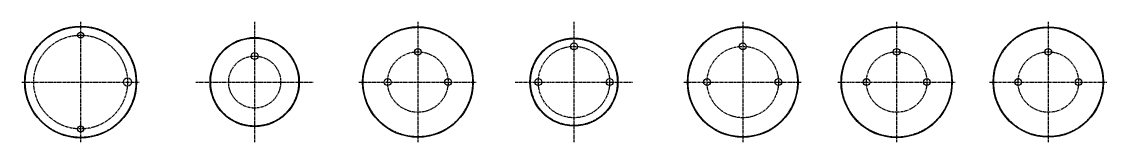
# Model space of a CAD drawing. Extents: x -13768 to 18086, y -10615 to 1188.
# Drawn here: x 7498 to 11089, y -1843 to -1445 of the extents above; entities that cross this region are included whole.
import ezdxf

# ---------------------------------------------------------------- set-up
doc = ezdxf.new("R2010")
doc.units = 0
doc.header["$LTSCALE"] = 7.5
doc.header["$MEASUREMENT"] = 0
doc.linetypes.add('CENTER', pattern=[2, 1.25, -0.25, 0.25, -0.25])
doc.linetypes.add('HIDDEN', pattern=[0.375, 0.25, -0.125])
doc.layers.get('0').update_dxf_attribs({"linetype": 'CONTINUOUS'})
doc.layers.add('CL', color=1, linetype='CENTER')
doc.layers.add('OC', color=1, linetype='HIDDEN')

msp = doc.modelspace()

# ---------------------------------------------------------------- linework, layer by layer
for centre, radius in [((7692.45386, -1644.14739), 185), ((8808.09242, -1644.14739), 183), ((9882.88741, -1644.14739), 183), ((10391.90027, -1644.14739), 184), ((10893.54625, -1644.14739), 182.5), ((7692.45386, -1489.14739), 10), ((8268.21589, -1644.14739), 147.5), ((9324.45823, -1644.14739), 145.5), ((8808.09242, -1544.14739), 11.25), ((9324.45823, -1526.14739), 11.25), ((9882.88741, -1526.14739), 11.25), ((10391.90027, -1544.14739), 11), ((10893.54625, -1544.14739), 11), ((8268.21589, -1558.14739), 11.25), ((7847.45386, -1644.14739), 13.5), ((8708.09242, -1644.14739), 11.25), ((8908.09242, -1644.14739), 11.25), ((9206.45823, -1644.14739), 11.25), ((9442.45823, -1644.14739), 11.25), ((9764.88741, -1644.14739), 11.25), ((10000.88741, -1644.14739), 11.25), ((10291.90027, -1644.14739), 11), ((10491.90027, -1644.14739), 11), ((10793.54625, -1644.14739), 11), ((10993.54625, -1644.14739), 11), ((7692.45386, -1799.14739), 10)]:
    msp.add_circle(centre, radius)
at = {"layer": 'CL'}
for p, q in [((7692.45386, -1444.74691), (7692.45386, -1843.15758)), ((8268.21589, -1444.74691), (8268.21589, -1843.15758)), ((8808.09242, -1444.74691), (8808.09242, -1843.15758)), ((9324.45823, -1444.74691), (9324.45823, -1843.15758)), ((9882.88741, -1444.74691), (9882.88741, -1843.15758)), ((10391.90027, -1444.74691), (10391.90027, -1843.15758)), ((10893.54625, -1444.74691), (10893.54625, -1843.15758)), ((7497.63611, -1644.14739), (7887.58981, -1644.14739)), ((8073.39814, -1644.14739), (8463.35184, -1644.14739)), ((8613.27467, -1644.14739), (9003.22837, -1644.14739)), ((9129.64048, -1644.14739), (9519.59418, -1644.14739)), ((9688.06965, -1644.14739), (10078.02335, -1644.14739)), ((10197.08251, -1644.14739), (10587.03621, -1644.14739)), ((10698.7285, -1644.14739), (11088.68219, -1644.14739))]:
    msp.add_line(p, q, dxfattribs=at)
for centre, radius in [((7692.45386, -1644.14739), 155), ((8808.09242, -1644.14739), 100), ((9324.45823, -1644.14739), 118), ((9882.88741, -1644.14739), 118), ((10391.90027, -1644.14739), 100), ((10893.54625, -1644.14739), 100), ((8268.21589, -1644.14739), 86)]:
    msp.add_circle(centre, radius, dxfattribs=at)
at = {"layer": 'OC'}
for centre, radius in [((7692.45386, -1644.14739), 183), ((8808.09242, -1644.14739), 181), ((9882.88741, -1644.14739), 181), ((10391.90027, -1644.14739), 182), ((10893.54625, -1644.14739), 180.5), ((8268.21589, -1644.14739), 145.5), ((9324.45823, -1644.14739), 143.5)]:
    msp.add_circle(centre, radius, dxfattribs=at)

doc.saveas('drawing.dxf')
